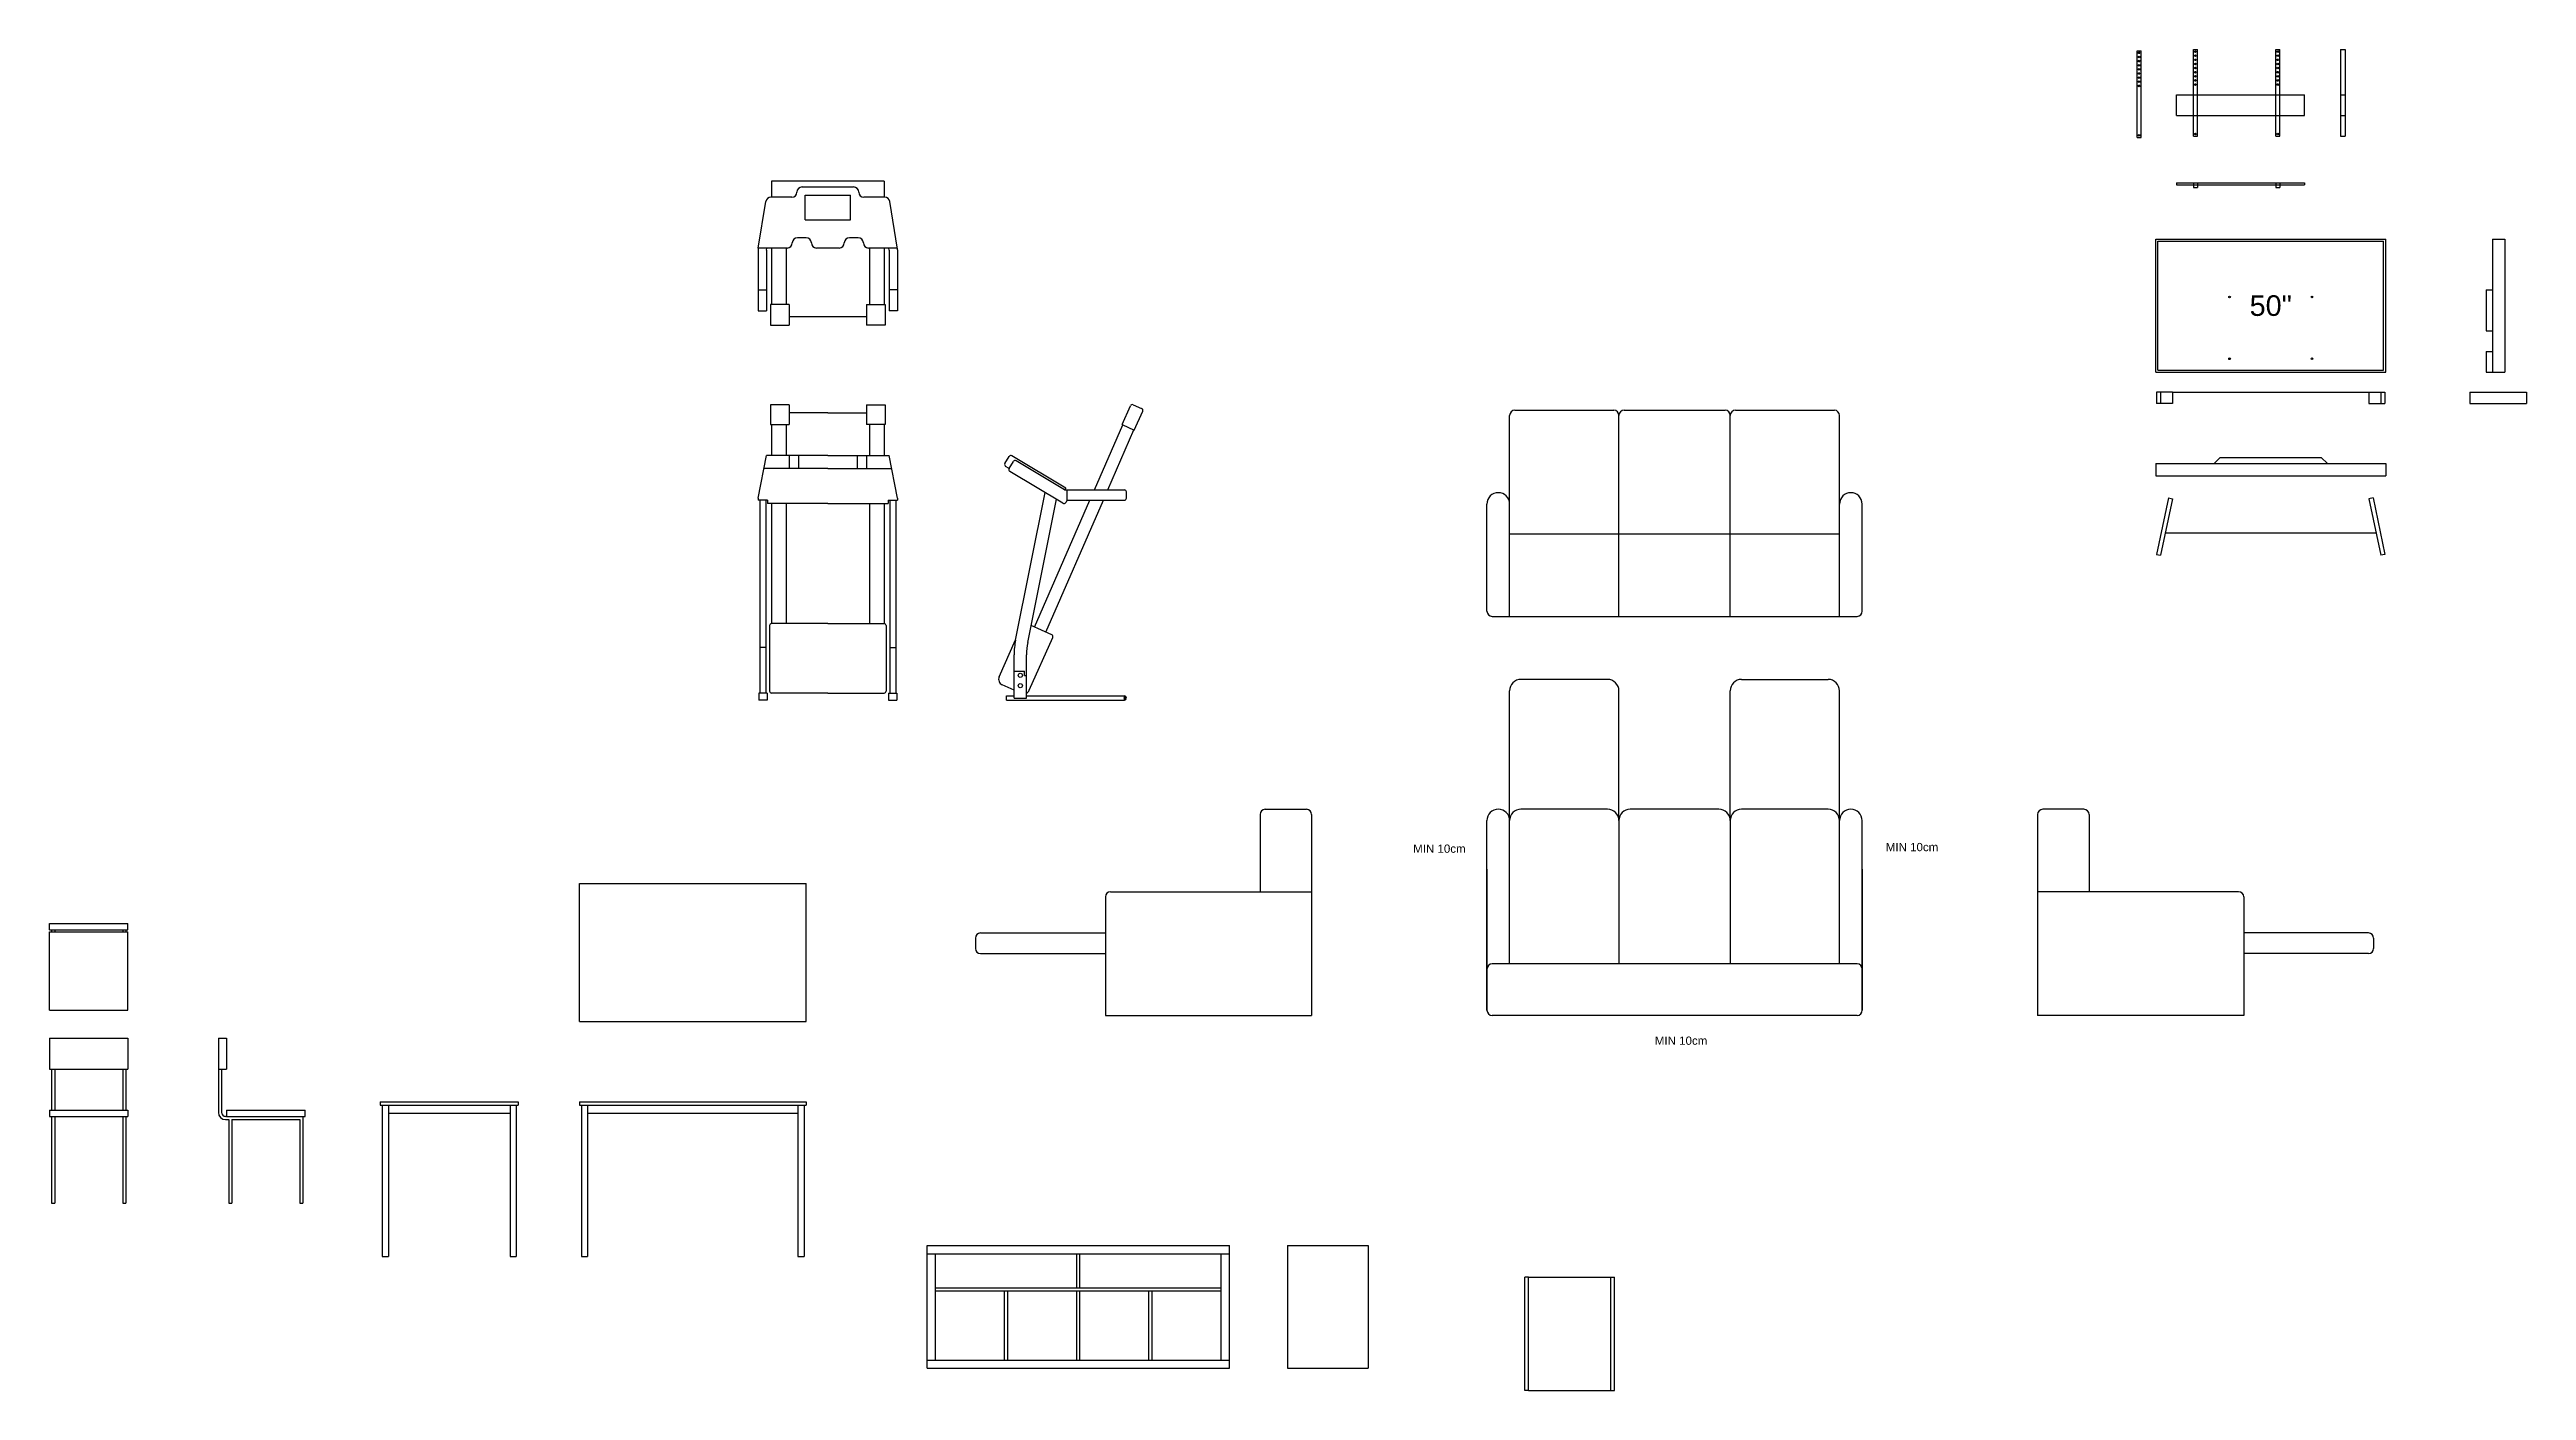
# Model space of a CAD drawing. Header units: millimetres. Extents: x -48 to 1636, y 140 to 1505.
# Drawn here: x 276 to 1478, y 854 to 1505 of the extents above; entities that cross this region are included whole.
import ezdxf
from ezdxf.lldxf.tags import DXFTag

# ---------------------------------------------------------------- set-up
doc = ezdxf.new("R2010")
doc.units = ezdxf.units.MM
tags = doc.linetypes.add('03B018', pattern=[5.4, 2.16, -3.24]).pattern_tags.tags
tags[6:7] = [DXFTag(74, 4), DXFTag(75, 0), DXFTag(340, '0'), DXFTag(46, 1.0), DXFTag(50, 0.0), DXFTag(44, 0.0), DXFTag(45, 0.0)]
tags[4:5] = [DXFTag(74, 4), DXFTag(75, 0), DXFTag(340, '0'), DXFTag(46, 1.0), DXFTag(50, 0.0), DXFTag(44, 0.0), DXFTag(45, 0.0)]

msp = doc.modelspace()

# ---------------------------------------------------------------- texts
at = {"attachment_point": 5}
for s, insert, char_height, width in [('{\\fArial|b0|i0|c238|p0;50"}', (1353.506, 1380.271), 10, 109.5), ('{\\fArial|b0|i0|c238|p0;MIN 10cm}', (950.281, 1116.853), 4, 33.9614), ('{\\fArial|b0|i0|c238|p0;MIN 10cm}', (1179.521, 1117.625), 4, 33.9614), ('{\\fArial|b0|i0|c238|p0;MIN 10cm}', (1067.493, 1023.706), 4, 33.9614)]:
    msp.add_mtext(s, dxfattribs=dict(at, insert=insert, char_height=char_height, width=width))

# ---------------------------------------------------------------- blocks, each defined once
blk = doc.blocks.new('Z$W@#52')
for p, q in [((0, 0), (0, 42)), ((0, 42), (2, 42)), ((2, 0), (2, 42)), ((0, 0), (2, 0))]:
    blk.add_line(p, q)
for centre in [(1, 41), (1, 39), (1, 37), (1, 35), (1, 33), (1, 31), (1, 29), (1, 27), (1, 25), (1, 1)]:
    blk.add_circle(centre, 0.4)
blk = doc.blocks.new('Z$W@#19850')
for p, q in [((0, 0), (0, 42)), ((0, 42), (2, 42)), ((2, 0), (2, 42)), ((0, 0), (2, 0))]:
    blk.add_line(p, q)
for centre in [(1, 41), (1, 39), (1, 37), (1, 35), (1, 33), (1, 31), (1, 29), (1, 27), (1, 25), (1, 1)]:
    blk.add_circle(centre, 0.4)

# ---------------------------------------------------------------- linework, layer by layer
for p, q in [((1288.699, 1461.936), (1288.699, 1503.936)), ((1288.699, 1503.936), (1290.699, 1503.936)), ((1290.699, 1461.936), (1290.699, 1503.936)), ((1387.308, 1504.564), (1389.608, 1504.564)), ((1387.308, 1504.564), (1387.308, 1462.564)), ((1389.608, 1504.564), (1389.608, 1462.564)), ((1387.308, 1493.564), (1387.558, 1493.564)), ((1389.358, 1493.564), (1389.608, 1493.564)), ((1307.839, 1472.564), (1307.839, 1482.564)), ((1307.839, 1482.564), (1369.839, 1482.564)), ((1369.839, 1472.564), (1369.839, 1482.564)), ((1387.308, 1482.564), (1389.608, 1482.564)), ((1307.839, 1472.564), (1369.839, 1472.564)), ((1387.308, 1472.564), (1389.608, 1472.564)), ((1288.699, 1461.936), (1290.699, 1461.936)), ((1387.308, 1463.564), (1387.558, 1463.564)), ((1387.308, 1462.564), (1389.608, 1462.564)), ((1389.358, 1463.564), (1389.608, 1463.564)), ((619.896, 1408.25), (623.555, 1430.774)), ((636.146, 1432.873), (626.022, 1432.873)), ((680.896, 1440.778), (626.396, 1440.778)), ((626.396, 1440.778), (626.396, 1432.873)), ((638.646, 1435.373), (638.646, 1435.373)), ((641.146, 1437.873), (666.146, 1437.873)), ((642.646, 1433.873), (664.646, 1433.873)), ((642.646, 1421.873), (642.646, 1433.873)), ((664.646, 1421.873), (664.646, 1433.873)), ((668.646, 1435.373), (668.646, 1435.373)), ((681.26, 1432.873), (671.146, 1432.873)), ((680.896, 1440.778), (680.896, 1432.873)), ((687.365, 1407.754), (683.729, 1430.764)), ((1307.839, 1439.916), (1307.839, 1438.916)), ((1307.839, 1439.916), (1369.839, 1439.916)), ((1307.839, 1438.916), (1369.839, 1438.916)), ((1315.953, 1439.916), (1315.953, 1437.616)), ((1315.953, 1437.616), (1317.953, 1437.616)), ((1317.953, 1439.916), (1317.953, 1437.616)), ((1355.953, 1439.916), (1355.953, 1437.616)), ((1355.953, 1437.616), (1357.953, 1437.616)), ((1357.953, 1439.916), (1357.953, 1437.616)), ((1369.839, 1439.916), (1369.839, 1438.916)), ((642.646, 1421.873), (664.646, 1421.873)), ((633.896, 1408.25), (619.896, 1408.25)), ((619.896, 1408.25), (619.896, 1377.873)), ((623.896, 1407.246), (624.055, 1408.25)), ((623.896, 1407.246), (623.896, 1377.873)), ((626.396, 1408.25), (626.396, 1380.908)), ((633.396, 1408.25), (633.396, 1380.908)), ((636.396, 1410.75), (636.396, 1410.75)), ((643.146, 1413.25), (638.896, 1413.25)), ((645.646, 1410.75), (645.646, 1410.75)), ((659.146, 1408.25), (648.146, 1408.25)), ((661.646, 1410.75), (661.646, 1410.75)), ((668.396, 1413.25), (664.146, 1413.25)), ((670.896, 1410.75), (670.896, 1410.75)), ((687.287, 1408.25), (673.396, 1408.25)), ((673.896, 1408.25), (673.896, 1380.908)), ((680.896, 1408.25), (680.896, 1380.908)), ((683.396, 1407.246), (683.237, 1408.25)), ((683.396, 1407.246), (683.396, 1377.873)), ((687.396, 1407.364), (687.396, 1377.873)), ((1297.756, 1348.021), (1297.756, 1412.521)), ((1297.756, 1412.521), (1409.256, 1412.521)), ((1298.756, 1349.021), (1298.756, 1411.521)), ((1298.756, 1411.521), (1408.256, 1411.521)), ((1408.256, 1349.021), (1408.256, 1411.521)), ((1409.256, 1348.021), (1409.256, 1412.521)), ((1461.036, 1412.521), (1467.036, 1412.521)), ((1461.036, 1412.521), (1461.036, 1348.021)), ((1467.036, 1412.521), (1467.036, 1348.021)), ((619.896, 1387.965), (623.896, 1387.965)), ((687.396, 1387.965), (683.396, 1387.965)), ((1458.036, 1388.021), (1461.036, 1388.021)), ((1458.036, 1388.021), (1458.036, 1368.021)), ((619.896, 1377.873), (623.896, 1377.873)), ((625.896, 1380.908), (625.896, 1370.816)), ((634.896, 1380.908), (625.896, 1380.908)), ((625.896, 1370.816), (634.896, 1370.816)), ((634.896, 1380.908), (634.896, 1370.816)), ((672.396, 1374.816), (634.896, 1374.816)), ((672.396, 1380.908), (672.396, 1370.816)), ((672.396, 1380.908), (681.396, 1380.908)), ((681.396, 1370.816), (672.396, 1370.816)), ((681.396, 1380.908), (681.396, 1370.816)), ((687.396, 1377.873), (683.396, 1377.873)), ((1458.036, 1368.021), (1461.036, 1368.021)), ((1458.036, 1358.021), (1461.036, 1358.021)), ((1458.036, 1358.021), (1458.036, 1348.021)), ((1297.756, 1348.021), (1409.256, 1348.021)), ((1298.756, 1349.021), (1408.256, 1349.021)), ((1458.036, 1348.021), (1467.036, 1348.021)), ((1305.874, 1338.302), (1298.139, 1338.302)), ((1298.139, 1338.302), (1298.139, 1332.802)), ((1300.096, 1338.302), (1300.096, 1332.802)), ((1305.874, 1338.302), (1305.874, 1332.802)), ((1305.874, 1338.302), (1401.139, 1338.302)), ((1401.139, 1338.302), (1408.874, 1338.302)), ((1401.139, 1338.302), (1401.139, 1332.802)), ((1406.917, 1338.302), (1406.917, 1332.802)), ((1408.874, 1338.302), (1408.874, 1332.802)), ((1450.131, 1338.302), (1477.528, 1338.302)), ((1450.131, 1338.302), (1450.131, 1332.802)), ((1477.528, 1338.302), (1477.528, 1332.802)), ((634.896, 1332.257), (625.896, 1332.257)), ((625.896, 1332.257), (625.896, 1322.595)), ((625.896, 1322.595), (634.896, 1322.595)), ((626.396, 1322.595), (626.396, 1307.54)), ((633.396, 1322.595), (633.396, 1307.54)), ((634.896, 1332.257), (634.896, 1322.595)), ((653.646, 1328.257), (634.896, 1328.257)), ((653.646, 1328.257), (672.396, 1328.257)), ((672.396, 1332.257), (681.396, 1332.257)), ((672.396, 1332.257), (672.396, 1322.595)), ((681.396, 1322.595), (672.396, 1322.595)), ((673.896, 1322.595), (673.896, 1307.54)), ((680.896, 1322.595), (680.896, 1307.54)), ((681.396, 1332.257), (681.396, 1322.595)), ((782.933, 1290.94), (796.662, 1322.457)), ((796.353, 1322.595), (800.42, 1331.73)), ((796.353, 1322.595), (802.291, 1319.951)), ((801.74, 1332.237), (805.851, 1330.407)), ((802.291, 1319.951), (806.358, 1329.086)), ((984.336, 1229.577), (984.336, 1327.077)), ((986.836, 1329.577), (1034.836, 1329.577)), ((1037.336, 1229.577), (1037.336, 1327.077)), ((1039.836, 1329.577), (1088.836, 1329.577)), ((1091.336, 1229.577), (1091.336, 1327.077)), ((1093.836, 1329.577), (1141.836, 1329.577)), ((1144.336, 1229.577), (1144.336, 1327.077)), ((1305.874, 1332.802), (1298.139, 1332.802)), ((1401.139, 1332.802), (1408.874, 1332.802)), ((1450.131, 1332.802), (1477.528, 1332.802)), ((789.477, 1290.94), (802.143, 1320.016)), ((619.896, 1286.898), (623.896, 1307.54)), ((653.646, 1301.254), (622.675, 1301.254)), ((653.646, 1307.54), (623.896, 1307.54)), ((634.896, 1307.54), (634.896, 1301.254)), ((639.378, 1307.54), (639.378, 1301.254)), ((653.646, 1307.54), (683.396, 1307.54)), ((653.646, 1301.254), (684.617, 1301.254)), ((667.914, 1307.54), (667.914, 1301.254)), ((672.396, 1307.54), (672.396, 1301.254)), ((687.396, 1286.898), (683.396, 1307.54)), ((739.53, 1303.655), (741.588, 1307.085)), ((741.588, 1301.254), (739.873, 1302.283)), ((741.588, 1301.254), (743.646, 1304.684)), ((767.643, 1284.454), (741.931, 1299.882)), ((769.01, 1291.797), (742.96, 1307.428)), ((768.496, 1290.94), (745.018, 1305.027)), ((1297.756, 1303.668), (1297.756, 1297.668)), ((1297.756, 1303.668), (1409.256, 1303.668)), ((1297.756, 1297.668), (1409.256, 1297.668)), ((1326.006, 1303.668), (1329.006, 1306.668)), ((1329.006, 1306.668), (1378.006, 1306.668)), ((1381.006, 1303.668), (1378.006, 1306.668)), ((1409.256, 1303.668), (1409.256, 1297.668)), ((619.896, 1286.898), (619.896, 1285.94)), ((624.403, 1285.94), (619.896, 1285.94)), ((620.649, 1285.94), (620.649, 1192.328)), ((623.649, 1285.94), (623.649, 1192.328)), ((624.403, 1285.94), (624.403, 1284.312)), ((682.889, 1285.94), (687.396, 1285.94)), ((682.889, 1285.94), (682.889, 1284.312)), ((683.642, 1285.94), (683.642, 1192.328)), ((686.642, 1285.94), (686.642, 1192.328)), ((687.396, 1286.898), (687.396, 1285.94)), ((744.7, 1218.029), (759.02, 1289.628)), ((750.583, 1216.853), (764.483, 1286.35)), ((753.934, 1224.368), (780.755, 1285.94)), ((759.415, 1221.928), (787.299, 1285.94)), ((769.01, 1291.797), (768.496, 1290.94)), ((768.496, 1290.94), (797.501, 1290.94)), ((769.701, 1285.94), (769.015, 1284.797)), ((769.701, 1285.94), (769.701, 1290.94)), ((769.701, 1285.94), (797.501, 1285.94)), ((798.501, 1286.94), (798.501, 1289.94)), ((1303.917, 1287.024), (1298.139, 1259.626)), ((1305.874, 1286.611), (1300.096, 1259.214)), ((1303.917, 1287.024), (1305.874, 1286.611)), ((1403.096, 1287.024), (1401.139, 1286.611)), ((1401.139, 1286.611), (1406.917, 1259.214)), ((1403.096, 1287.024), (1408.874, 1259.626)), ((653.646, 1284.312), (624.403, 1284.312)), ((626.396, 1284.312), (626.396, 1226.066)), ((633.396, 1284.312), (633.396, 1226.066)), ((653.646, 1284.312), (682.889, 1284.312)), ((673.896, 1284.312), (673.896, 1226.066)), ((680.896, 1284.312), (680.896, 1226.066)), ((973.336, 1232.077), (973.336, 1284.077)), ((1155.336, 1232.077), (1155.336, 1284.077)), ((984.336, 1269.577), (1144.336, 1269.577)), ((1302.396, 1270.119), (1404.617, 1270.119)), ((1298.139, 1259.626), (1300.096, 1259.214)), ((1408.874, 1259.626), (1406.917, 1259.214)), ((653.646, 1226.066), (626.396, 1226.066)), ((653.646, 1226.066), (680.896, 1226.066)), ((975.836, 1229.577), (1152.836, 1229.577)), ((623.649, 1214.517), (620.649, 1214.517)), ((625.396, 1225.066), (625.396, 1193.328)), ((681.896, 1225.066), (681.896, 1193.328)), ((683.642, 1214.517), (686.642, 1214.517)), ((736.742, 1200.278), (744.744, 1218.252)), ((751.359, 1193.771), (762.747, 1219.35)), ((762.24, 1220.67), (752.237, 1225.124)), ((744.001, 1202.94), (744.001, 1210.969)), ((744.001, 1189.94), (744.001, 1202.94)), ((744.001, 1202.94), (749.001, 1202.94)), ((749.001, 1200.94), (749.001, 1202.94)), ((750.001, 1200.94), (750.001, 1210.969)), ((624.149, 1192.328), (620.149, 1192.328)), ((620.149, 1192.328), (620.149, 1188.94)), ((624.149, 1192.328), (624.149, 1188.94)), ((653.646, 1192.328), (626.396, 1192.328)), ((653.646, 1192.328), (680.896, 1192.328)), ((683.142, 1192.328), (687.142, 1192.328)), ((683.142, 1192.328), (683.142, 1188.94)), ((687.142, 1192.328), (687.142, 1188.94)), ((744.001, 1193.763), (738.262, 1196.317)), ((740.38, 1190.94), (744.001, 1190.94)), ((740.38, 1188.94), (740.38, 1190.94)), ((744.001, 1189.94), (750.001, 1189.94)), ((749.001, 1200.94), (750.001, 1200.94)), ((750.001, 1189.94), (750.001, 1200.94)), ((750.001, 1190.94), (797.501, 1190.94)), ((797.501, 1190.19), (797.501, 1190.94)), ((797.501, 1188.94), (797.501, 1189.69)), ((624.149, 1188.94), (620.149, 1188.94)), ((683.142, 1188.94), (687.142, 1188.94)), ((740.38, 1188.94), (797.501, 1188.94)), ((863.261, 1133.48), (863.261, 1095.98)), ((865.761, 1135.98), (885.761, 1135.98)), ((888.261, 1133.48), (888.261, 1035.98)), ((973.336, 1038.48), (973.336, 1130.48)), ((984.336, 1060.98), (984.336, 1130.48)), ((1031.836, 1135.98), (989.836, 1135.98)), ((1037.336, 1130.48), (1037.336, 1060.98)), ((1085.836, 1135.98), (1042.836, 1135.98)), ((1091.336, 1130.48), (1091.336, 1060.98)), ((1138.836, 1135.98), (1096.836, 1135.98)), ((1144.336, 1060.98), (1144.336, 1130.48)), ((1155.336, 1038.48), (1155.336, 1130.48)), ((1155.336, 1038.48), (1155.336, 1130.48)), ((1240.411, 1133.48), (1240.411, 1035.98)), ((1262.911, 1135.98), (1242.911, 1135.98)), ((1265.411, 1133.48), (1265.411, 1095.98)), ((973.336, 1106.98), (973.336, 1038.48)), ((1155.336, 1106.98), (1155.336, 1038.48)), ((533.143, 1033.055), (533.143, 1100.055)), ((533.143, 1100.055), (643.143, 1100.055)), ((643.143, 1033.055), (643.143, 1100.055)), ((788.261, 1093.48), (788.261, 1035.98)), ((790.761, 1095.98), (888.261, 1095.98)), ((1337.911, 1095.98), (1240.411, 1095.98)), ((1340.411, 1093.48), (1340.411, 1035.98)), ((276.15, 1080.565), (314.15, 1080.565)), ((276.15, 1077.565), (276.15, 1080.565)), ((276.15, 1077.565), (314.15, 1077.565)), ((276.15, 1038.565), (276.15, 1076.565)), ((276.15, 1076.565), (314.15, 1076.565)), ((277.15, 1077.565), (277.15, 1076.565)), ((278.65, 1077.565), (278.65, 1076.565)), ((311.65, 1077.565), (311.65, 1076.565)), ((313.15, 1077.565), (313.15, 1076.565)), ((314.15, 1077.565), (314.15, 1080.565)), ((314.15, 1038.565), (314.15, 1076.565)), ((1152.836, 1060.98), (975.836, 1060.98)), ((276.15, 1038.565), (314.15, 1038.565)), ((788.261, 1035.98), (888.261, 1035.98)), ((1152.836, 1035.98), (975.836, 1035.98)), ((1152.836, 1035.98), (975.836, 1035.98)), ((1340.411, 1035.98), (1240.411, 1035.98)), ((276.15, 1024.937), (314.15, 1024.937)), ((276.15, 1024.937), (276.15, 1009.937)), ((314.15, 1024.937), (314.15, 1009.937)), ((358.059, 1024.937), (362.059, 1024.937)), ((358.059, 1024.937), (358.059, 1009.937)), ((362.059, 1024.937), (362.059, 1009.937)), ((533.143, 1033.055), (643.143, 1033.055)), ((276.15, 1009.937), (314.15, 1009.937)), ((277.15, 1009.937), (277.15, 989.937)), ((278.65, 1009.937), (278.65, 989.937)), ((311.65, 1009.937), (311.65, 989.937)), ((313.15, 1009.937), (313.15, 989.937)), ((358.059, 1009.937), (362.059, 1009.937)), ((358.059, 1009.937), (358.059, 988.937)), ((359.559, 1009.937), (359.559, 988.937)), ((276.15, 989.937), (314.15, 989.937)), ((276.15, 989.937), (276.15, 986.937)), ((276.15, 986.937), (314.15, 986.937)), ((277.15, 986.937), (277.15, 944.937)), ((278.65, 986.937), (278.65, 944.937)), ((311.65, 986.937), (311.65, 944.937)), ((313.15, 986.937), (313.15, 944.937)), ((314.15, 989.937), (314.15, 986.937)), ((362.059, 986.937), (361.559, 986.937)), ((361.559, 985.437), (363.059, 985.437)), ((362.059, 989.937), (400.059, 989.937)), ((362.059, 989.937), (362.059, 986.937)), ((362.059, 986.937), (400.059, 986.937)), ((363.059, 985.437), (363.059, 944.937)), ((364.559, 985.437), (364.559, 944.937)), ((364.559, 985.437), (397.559, 985.437)), ((397.559, 985.437), (397.559, 944.937)), ((399.059, 986.937), (399.059, 944.937)), ((400.059, 986.937), (400.059, 989.937)), ((436.515, 993.978), (436.515, 992.478)), ((436.515, 993.978), (503.515, 993.978)), ((436.515, 992.478), (503.515, 992.478)), ((437.515, 992.478), (437.515, 918.978)), ((440.515, 992.478), (440.515, 918.978)), ((440.515, 988.478), (499.515, 988.478)), ((499.515, 992.478), (499.515, 918.978)), ((502.515, 992.478), (502.515, 918.978)), ((503.515, 993.978), (503.515, 992.478)), ((533.143, 993.978), (533.143, 992.478)), ((533.143, 993.978), (643.143, 993.978)), ((533.143, 992.478), (643.143, 992.478)), ((534.143, 992.478), (534.143, 918.978)), ((537.143, 992.478), (537.143, 918.978)), ((537.143, 988.478), (639.143, 988.478)), ((639.143, 992.478), (639.143, 918.978)), ((642.143, 992.478), (642.143, 918.978)), ((643.143, 993.978), (643.143, 992.478)), ((277.15, 944.937), (278.65, 944.937)), ((311.65, 944.937), (313.15, 944.937)), ((363.059, 944.937), (364.559, 944.937)), ((397.559, 944.937), (399.059, 944.937)), ((437.515, 918.978), (440.515, 918.978)), ((499.515, 918.978), (502.515, 918.978)), ((534.143, 918.978), (537.143, 918.978)), ((639.143, 918.978), (642.143, 918.978)), ((701.894, 864.801), (701.894, 924.301)), ((701.894, 924.301), (848.394, 924.301)), ((701.894, 920.301), (848.394, 920.301)), ((705.894, 868.801), (705.894, 920.301)), ((774.394, 903.801), (774.394, 920.301)), ((775.894, 903.801), (775.894, 920.301)), ((844.394, 868.801), (844.394, 920.301)), ((848.394, 864.801), (848.394, 924.301)), ((876.676, 924.301), (915.676, 924.301)), ((876.676, 924.301), (876.676, 864.801)), ((915.676, 924.301), (915.676, 864.801)), ((705.894, 903.801), (844.394, 903.801)), ((705.894, 902.301), (844.394, 902.301)), ((739.394, 868.801), (739.394, 902.301)), ((740.894, 868.801), (740.894, 902.301)), ((774.394, 868.801), (774.394, 902.301)), ((775.894, 868.801), (775.894, 902.301)), ((809.394, 868.801), (809.394, 902.301)), ((810.894, 868.801), (810.894, 902.301)), ((991.637, 854.026), (991.637, 909.026)), ((993.437, 909.026), (991.637, 909.026)), ((993.437, 854.026), (993.437, 909.026)), ((993.437, 909.026), (1033.437, 909.026)), ((1033.437, 854.026), (1033.437, 909.026)), ((1033.437, 854.026), (1033.437, 909.026)), ((1033.437, 909.026), (1035.237, 909.026)), ((1035.237, 854.026), (1035.237, 909.026)), ((701.894, 868.801), (848.394, 868.801)), ((701.894, 864.801), (848.394, 864.801)), ((876.676, 864.801), (915.676, 864.801)), ((993.437, 854.026), (991.637, 854.026)), ((993.437, 854.026), (1033.437, 854.026)), ((1033.437, 854.026), (1035.237, 854.026))]:
    msp.add_line(p, q)
at = {"linetype": '03B018'}
for p, q in [((984.336, 1130.48), (984.336, 1193.48)), ((1031.836, 1198.98), (989.836, 1198.98)), ((1037.336, 1130.48), (1037.336, 1193.48)), ((1091.336, 1130.48), (1091.336, 1193.48)), ((1096.836, 1198.98), (1138.836, 1198.98)), ((1144.336, 1130.48), (1144.336, 1193.48)), ((725.261, 1073.48), (725.261, 1068.48)), ((727.761, 1075.98), (788.261, 1075.98)), ((1400.911, 1075.98), (1340.411, 1075.98)), ((1403.411, 1073.48), (1403.411, 1068.48)), ((727.761, 1065.98), (788.261, 1065.98)), ((1400.911, 1065.98), (1340.411, 1065.98))]:
    msp.add_line(p, q, dxfattribs=at)
for centre, radius in [((1289.699, 1502.959), 0.4), ((1289.699, 1500.936), 0.4), ((1289.699, 1498.936), 0.4), ((1289.699, 1496.936), 0.4), ((1289.699, 1494.936), 0.4), ((1289.699, 1492.936), 0.4), ((1289.699, 1490.936), 0.4), ((1289.699, 1488.936), 0.4), ((1289.699, 1486.936), 0.4), ((1289.699, 1462.936), 0.4), ((1333.506, 1384.521), 0.4), ((1373.506, 1384.521), 0.4), ((1333.506, 1354.521), 0.4), ((1373.506, 1354.521), 0.4), ((747.001, 1200.94), 1), ((747.001, 1195.94), 1), ((797.501, 1189.94), 0.25)]:
    msp.add_circle(centre, radius)
for centre, radius, start, end in [((626.022, 1430.373), 2.5, 90, 170.773011), ((636.146, 1435.373), 2.5, 270, 0), ((641.146, 1435.373), 2.5, 90, 180), ((666.146, 1435.373), 2.5, 0, 90), ((671.146, 1435.373), 2.5, 180, 270), ((681.26, 1430.373), 2.5, 8.979537, 90), ((633.896, 1410.75), 2.5, 270, 0), ((638.896, 1410.75), 2.5, 90, 180), ((643.146, 1410.75), 2.5, 0, 90), ((648.146, 1410.75), 2.5, 180, 270), ((659.146, 1410.75), 2.5, 270, 0), ((664.146, 1410.75), 2.5, 90, 180), ((668.396, 1410.75), 2.5, 0, 90), ((673.396, 1410.75), 2.5, 180, 270), ((684.896, 1407.364), 2.5, 0, 8.979537), ((801.334, 1331.323), 1, 66, 156), ((805.445, 1329.493), 1, 336, 66), ((986.836, 1327.077), 2.5, 90, 180), ((1034.836, 1327.077), 2.5, 0, 90), ((1039.836, 1327.077), 2.5, 90, 180), ((1088.836, 1327.077), 2.5, 0, 90), ((1093.836, 1327.077), 2.5, 90, 180), ((1141.836, 1327.077), 2.5, 0, 90), ((740.387, 1303.14), 1, 149.036243, 239.036243), ((742.445, 1300.739), 1, 149.036243, 239.036243), ((742.445, 1306.57), 1, 59.036243, 149.036243), ((744.503, 1304.169), 1, 59.036243, 149.036243), ((797.501, 1289.94), 1, 0, 90), ((797.501, 1286.94), 1, 270, 0), ((978.836, 1284.077), 5.5, 0, 180), ((1149.836, 1284.077), 5.5, 0, 180), ((768.158, 1285.312), 1, 239.036243, 329.036243), ((626.396, 1225.066), 1, 90, 180), ((680.896, 1225.066), 1, 0, 90), ((975.836, 1232.077), 2.5, 180, 270), ((1152.836, 1232.077), 2.5, 270, 0), ((780.001, 1210.969), 36, 168.690068, 180), ((780.001, 1210.969), 30, 168.690068, 180), ((761.834, 1219.757), 1, 336, 66), ((626.396, 1193.328), 1, 180, 270), ((680.896, 1193.328), 1, 270, 0), ((739.483, 1199.058), 3, 156, 246), ((748.618, 1194.991), 3, 297.443714, 336), ((797.501, 1189.94), 1, 270, 90), ((797.501, 1189.94), 0.5, 270, 90), ((865.761, 1133.48), 2.5, 90, 180), ((885.761, 1133.48), 2.5, 0, 90), ((978.836, 1130.48), 5.5, 0, 180), ((989.836, 1130.48), 5.5, 90, 180), ((1031.836, 1130.48), 5.5, 0, 90), ((1042.836, 1130.48), 5.5, 90, 180), ((1085.836, 1130.48), 5.5, 0, 90), ((1096.836, 1130.48), 5.5, 90, 180), ((1138.836, 1130.48), 5.5, 0, 90), ((1149.836, 1130.48), 5.5, 0, 180), ((1242.911, 1133.48), 2.5, 90, 180), ((1262.911, 1133.48), 2.5, 0, 90), ((790.761, 1093.48), 2.5, 90, 180), ((1337.911, 1093.48), 2.5, 0, 90), ((975.836, 1058.48), 2.5, 90, 180), ((1152.836, 1058.48), 2.5, 0, 90), ((975.836, 1038.48), 2.5, 180, 270), ((1152.836, 1038.48), 2.5, 270, 0), ((361.559, 988.937), 3.5, 180, 270), ((361.559, 988.937), 2, 180, 270)]:
    msp.add_arc(centre, radius, start, end)
for centre, radius, start, end in [((989.836, 1193.48), 5.5, 90, 180), ((1031.836, 1193.48), 5.5, 0, 90), ((1096.836, 1193.48), 5.5, 90, 180), ((1138.836, 1193.48), 5.5, 0, 90), ((727.761, 1073.48), 2.5, 90, 180), ((1400.911, 1073.48), 2.5, 0, 90), ((727.761, 1068.48), 2.5, 180, 270), ((1400.911, 1068.48), 2.5, 270, 0)]:
    msp.add_arc(centre, radius, start, end, dxfattribs=at)

# ---------------------------------------------------------------- block references
for name, p in [('Z$W@#52', (1315.953, 1462.564)), ('Z$W@#19850', (1355.953, 1462.564))]:
    msp.add_blockref(name, p)

msp.set_redraw_order([(e.dxf.handle, doc.entitydb.next_handle()) for e in msp.query("TEXT MTEXT ATTDEF DIMENSION ARC_DIMENSION")])  # texts and dimensions are drawn at this point

doc.saveas('drawing.dxf')
